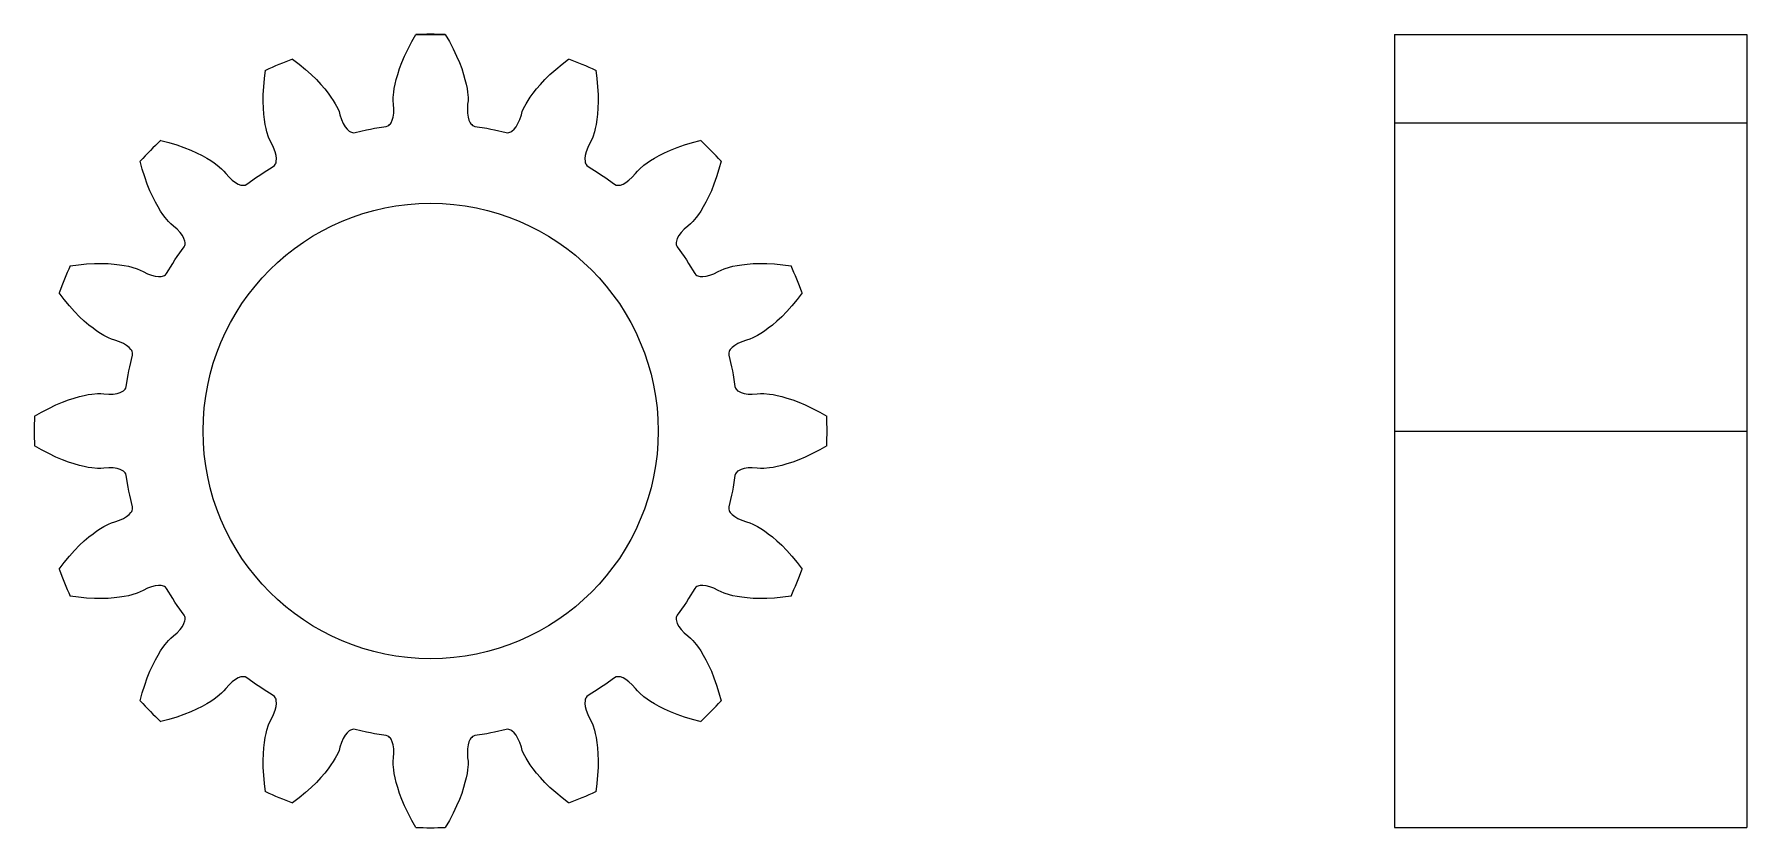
# Model space of a CAD drawing. Extents: x -27 to 90, y -27 to 27.
import ezdxf

# ---------------------------------------------------------------- set-up
doc = ezdxf.new("R2010")
doc.units = 0
doc.header["$MEASUREMENT"] = 0
doc.layers.get('0').update_dxf_attribs({"linetype": 'CONTINUOUS'})
doc.layers.add('layer1', color=7, linetype='CONTINUOUS')
doc.layers.add('layer3', color=7, linetype='CONTINUOUS')

msp = doc.modelspace()

# ---------------------------------------------------------------- linework, layer by layer
at = {"linetype": 'Continuous'}
for p, q in [((-1, 26.98), (1, 26.98)), ((65.65, 26.98), (65.65, -26.98)), ((65.65, 26.98), (89.65, 26.98)), ((65.65, 26.98), (65.65, 20.98)), ((89.65, 26.98), (89.65, -26.98)), ((65.65, 20.98), (89.65, 20.98)), ((65.65, 0), (89.65, 0)), ((65.65, -26.98), (89.65, -26.98))]:
    msp.add_line(p, q, dxfattribs=at)
msp.add_circle((0, 0), 15.5)
msp.add_circle((0, 0), 15.5)
at = {"layer": 'layer1'}
for p, q in [((-1.28, 26.5), (-1, 26.98)), ((1, 26.98), (1.28, 26.5)), ((-1.77, 25.52), (-1.54, 26)), ((-1.54, 26), (-1.28, 26.5)), ((1.28, 26.5), (1.54, 26)), ((1.54, 26), (1.77, 25.52)), ((-11.32, 23.99), (-11.25, 24.55)), ((-9.4, 25.31), (-8.96, 24.97)), ((-8.96, 24.97), (-8.52, 24.61)), ((-8.52, 24.61), (-8.13, 24.26)), ((-2.24, 24.27), (-2.12, 24.66)), ((-2.12, 24.66), (-1.96, 25.07)), ((-1.96, 25.07), (-1.77, 25.52)), ((1.77, 25.52), (1.96, 25.07)), ((1.96, 25.07), (2.12, 24.66)), ((2.12, 24.66), (2.24, 24.27)), ((8.13, 24.26), (8.52, 24.61)), ((8.52, 24.61), (8.96, 24.97)), ((8.96, 24.97), (9.4, 25.31)), ((11.25, 24.55), (11.32, 23.99)), ((-11.4, 22.9), (-11.37, 23.43)), ((-11.37, 23.43), (-11.32, 23.99)), ((-8.13, 24.26), (-7.78, 23.92)), ((-7.78, 23.92), (-7.48, 23.59)), ((-7.48, 23.59), (-7.21, 23.28)), ((-2.48, 23.32), (-2.42, 23.6)), ((-2.42, 23.6), (-2.34, 23.92)), ((-2.34, 23.92), (-2.24, 24.27)), ((2.24, 24.27), (2.34, 23.92)), ((2.34, 23.92), (2.42, 23.6)), ((2.42, 23.6), (2.48, 23.32)), ((7.21, 23.28), (7.48, 23.59)), ((7.48, 23.59), (7.78, 23.92)), ((7.78, 23.92), (8.13, 24.26)), ((11.32, 23.99), (11.37, 23.43)), ((11.37, 23.43), (11.4, 22.9)), ((-11.41, 22.42), (-11.4, 22.9)), ((-11.39, 21.97), (-11.41, 22.42)), ((-7.21, 23.28), (-6.99, 22.99)), ((-6.99, 22.99), (-6.79, 22.73)), ((-6.79, 22.73), (-6.64, 22.49)), ((-6.64, 22.49), (-6.51, 22.27)), ((-6.51, 22.27), (-6.33, 21.94)), ((-2.55, 22.69), (-2.51, 23.07)), ((-2.55, 22.47), (-2.55, 22.69)), ((-2.52, 22.25), (-2.55, 22.47)), ((-2.5, 21.91), (-2.52, 22.25)), ((-2.51, 23.07), (-2.48, 23.32)), ((2.48, 23.32), (2.51, 23.07)), ((2.52, 22.25), (2.5, 21.91)), ((2.51, 23.07), (2.55, 22.69)), ((2.55, 22.47), (2.52, 22.25)), ((2.55, 22.69), (2.55, 22.47)), ((6.33, 21.94), (6.51, 22.27)), ((6.51, 22.27), (6.64, 22.49)), ((6.64, 22.49), (6.79, 22.73)), ((6.79, 22.73), (6.99, 22.99)), ((6.99, 22.99), (7.21, 23.28)), ((11.41, 22.42), (11.39, 21.97)), ((11.4, 22.9), (11.41, 22.42)), ((-11.36, 21.56), (-11.39, 21.97)), ((-11.32, 21.2), (-11.36, 21.56)), ((-11.27, 20.87), (-11.32, 21.2)), ((-6.33, 21.94), (-6.24, 21.74)), ((-6.24, 21.74), (-6.18, 21.52)), ((-6.18, 21.52), (-6.07, 21.2)), ((-6.07, 21.2), (-5.95, 20.93)), ((-2.7, 20.97), (-2.61, 21.15)), ((-2.61, 21.15), (-2.55, 21.36)), ((-2.55, 21.36), (-2.51, 21.62)), ((-2.51, 21.62), (-2.5, 21.91)), ((2.5, 21.91), (2.51, 21.62)), ((2.51, 21.62), (2.55, 21.36)), ((2.55, 21.36), (2.61, 21.15)), ((2.61, 21.15), (2.7, 20.97)), ((5.95, 20.93), (6.07, 21.2)), ((6.07, 21.2), (6.18, 21.52)), ((6.18, 21.52), (6.24, 21.74)), ((6.24, 21.74), (6.33, 21.94)), ((11.32, 21.2), (11.27, 20.87)), ((11.36, 21.56), (11.32, 21.2)), ((11.39, 21.97), (11.36, 21.56)), ((-11.21, 20.59), (-11.27, 20.87)), ((-11.15, 20.35), (-11.21, 20.59)), ((-11.04, 19.99), (-11.15, 20.35)), ((-10.95, 19.79), (-11.04, 19.99)), ((-5.95, 20.93), (-5.82, 20.71)), ((-5.82, 20.71), (-5.68, 20.54)), ((-5.68, 20.54), (-5.54, 20.41)), ((-5.54, 20.41), (-5.47, 20.36)), ((-5.47, 20.36), (-5.4, 20.33)), ((-5.4, 20.33), (-5.33, 20.31)), ((-5.33, 20.31), (-5.26, 20.3)), ((-5.26, 20.3), (-5.15, 20.31)), ((-5.15, 20.31), (-4.36, 20.49)), ((-4.36, 20.49), (-4.09, 20.55)), ((-4.09, 20.55), (-3.82, 20.6)), ((-3.82, 20.6), (-3.02, 20.73)), ((-3.02, 20.73), (-2.91, 20.77)), ((-2.91, 20.77), (-2.85, 20.8)), ((-2.85, 20.8), (-2.8, 20.85)), ((-2.8, 20.85), (-2.74, 20.91)), ((-2.74, 20.91), (-2.7, 20.97)), ((2.7, 20.97), (2.74, 20.91)), ((2.74, 20.91), (2.8, 20.85)), ((2.8, 20.85), (2.85, 20.8)), ((2.85, 20.8), (2.91, 20.77)), ((2.91, 20.77), (3.02, 20.73)), ((3.02, 20.73), (3.82, 20.6)), ((3.82, 20.6), (4.09, 20.55)), ((4.09, 20.55), (4.36, 20.49)), ((4.36, 20.49), (5.15, 20.31)), ((5.15, 20.31), (5.26, 20.3)), ((5.26, 20.3), (5.33, 20.31)), ((5.33, 20.31), (5.4, 20.33)), ((5.4, 20.33), (5.47, 20.36)), ((5.47, 20.36), (5.54, 20.41)), ((5.54, 20.41), (5.68, 20.54)), ((5.68, 20.54), (5.82, 20.71)), ((5.82, 20.71), (5.95, 20.93)), ((11.04, 19.99), (10.95, 19.79)), ((11.15, 20.35), (11.04, 19.99)), ((11.21, 20.59), (11.15, 20.35)), ((11.27, 20.87), (11.21, 20.59)), ((-18.37, 19.78), (-17.83, 19.64)), ((-17.83, 19.64), (-17.29, 19.47)), ((-17.29, 19.47), (-16.8, 19.3)), ((-16.8, 19.3), (-16.34, 19.12)), ((-16.34, 19.12), (-15.94, 18.93)), ((-15.94, 18.93), (-15.57, 18.75)), ((-15.57, 18.75), (-15.25, 18.57)), ((-10.85, 19.59), (-10.95, 19.79)), ((-10.7, 19.29), (-10.85, 19.59)), ((-10.6, 19.01), (-10.7, 19.29)), ((-10.53, 18.76), (-10.6, 19.01)), ((-10.51, 18.54), (-10.53, 18.76)), ((10.53, 18.76), (10.51, 18.54)), ((10.6, 19.01), (10.53, 18.76)), ((10.7, 19.29), (10.6, 19.01)), ((10.85, 19.59), (10.7, 19.29)), ((10.95, 19.79), (10.85, 19.59)), ((15.25, 18.57), (15.57, 18.75)), ((15.57, 18.75), (15.94, 18.93)), ((15.94, 18.93), (16.34, 19.12)), ((16.34, 19.12), (16.8, 19.3)), ((16.8, 19.3), (17.29, 19.47)), ((17.29, 19.47), (17.83, 19.64)), ((17.83, 19.64), (18.37, 19.78)), ((-19.64, 17.83), (-19.78, 18.37)), ((-19.47, 17.29), (-19.64, 17.83)), ((-15.25, 18.57), (-14.97, 18.4)), ((-14.97, 18.4), (-14.74, 18.24)), ((-14.74, 18.24), (-14.53, 18.09)), ((-14.53, 18.09), (-14.25, 17.85)), ((-14.25, 17.85), (-14.09, 17.69)), ((-14.09, 17.69), (-13.95, 17.52)), ((-13.95, 17.52), (-13.73, 17.27)), ((-11.64, 17.42), (-11.41, 17.57)), ((-11.41, 17.57), (-10.72, 18)), ((-10.72, 18), (-10.63, 18.07)), ((-10.63, 18.07), (-10.59, 18.13)), ((-10.59, 18.13), (-10.56, 18.19)), ((-10.56, 18.19), (-10.53, 18.26)), ((-10.53, 18.26), (-10.52, 18.35)), ((-10.52, 18.35), (-10.51, 18.54)), ((10.51, 18.54), (10.52, 18.35)), ((10.52, 18.35), (10.53, 18.26)), ((10.53, 18.26), (10.56, 18.19)), ((10.56, 18.19), (10.59, 18.13)), ((10.59, 18.13), (10.63, 18.07)), ((10.63, 18.07), (10.72, 18)), ((10.72, 18), (11.41, 17.57)), ((11.41, 17.57), (11.64, 17.42)), ((13.73, 17.27), (13.95, 17.52)), ((13.95, 17.52), (14.09, 17.69)), ((14.09, 17.69), (14.25, 17.85)), ((14.25, 17.85), (14.53, 18.09)), ((14.53, 18.09), (14.74, 18.24)), ((14.74, 18.24), (14.97, 18.4)), ((14.97, 18.4), (15.25, 18.57)), ((19.64, 17.83), (19.47, 17.29)), ((19.78, 18.37), (19.64, 17.83)), ((-19.3, 16.8), (-19.47, 17.29)), ((-19.12, 16.34), (-19.3, 16.8)), ((-18.93, 15.94), (-19.12, 16.34)), ((-13.73, 17.27), (-13.51, 17.06)), ((-13.51, 17.06), (-13.3, 16.91)), ((-13.3, 16.91), (-13.11, 16.8)), ((-13.11, 16.8), (-12.93, 16.74)), ((-12.93, 16.74), (-12.84, 16.72)), ((-12.84, 16.72), (-12.76, 16.72)), ((-12.76, 16.72), (-12.69, 16.72)), ((-12.69, 16.72), (-12.63, 16.74)), ((-12.63, 16.74), (-12.53, 16.79)), ((-12.53, 16.79), (-11.87, 17.27)), ((-11.87, 17.27), (-11.64, 17.42)), ((11.64, 17.42), (11.87, 17.27)), ((11.87, 17.27), (12.53, 16.79)), ((12.53, 16.79), (12.63, 16.74)), ((12.63, 16.74), (12.69, 16.72)), ((12.69, 16.72), (12.76, 16.72)), ((12.76, 16.72), (12.84, 16.72)), ((12.84, 16.72), (12.93, 16.74)), ((12.93, 16.74), (13.11, 16.8)), ((13.11, 16.8), (13.3, 16.91)), ((13.3, 16.91), (13.51, 17.06)), ((13.51, 17.06), (13.73, 17.27)), ((19.12, 16.34), (18.93, 15.94)), ((19.3, 16.8), (19.12, 16.34)), ((19.47, 17.29), (19.3, 16.8)), ((-18.75, 15.57), (-18.93, 15.94)), ((-18.57, 15.25), (-18.75, 15.57)), ((-18.4, 14.97), (-18.57, 15.25)), ((18.57, 15.25), (18.4, 14.97)), ((18.75, 15.57), (18.57, 15.25)), ((18.93, 15.94), (18.75, 15.57)), ((-18.24, 14.74), (-18.4, 14.97)), ((-18.09, 14.53), (-18.24, 14.74)), ((-17.85, 14.25), (-18.09, 14.53)), ((-17.69, 14.09), (-17.85, 14.25)), ((-17.52, 13.95), (-17.69, 14.09)), ((17.69, 14.09), (17.52, 13.95)), ((17.85, 14.25), (17.69, 14.09)), ((18.09, 14.53), (17.85, 14.25)), ((18.24, 14.74), (18.09, 14.53)), ((18.4, 14.97), (18.24, 14.74)), ((-17.27, 13.73), (-17.52, 13.95)), ((-17.06, 13.51), (-17.27, 13.73)), ((-16.91, 13.3), (-17.06, 13.51)), ((-16.8, 13.11), (-16.91, 13.3)), ((-16.74, 12.93), (-16.8, 13.11)), ((-16.72, 12.84), (-16.74, 12.93)), ((-16.72, 12.76), (-16.72, 12.84)), ((16.74, 12.93), (16.72, 12.84)), ((16.72, 12.84), (16.72, 12.76)), ((16.8, 13.11), (16.74, 12.93)), ((16.91, 13.3), (16.8, 13.11)), ((17.06, 13.51), (16.91, 13.3)), ((17.27, 13.73), (17.06, 13.51)), ((17.52, 13.95), (17.27, 13.73)), ((-17.42, 11.64), (-17.27, 11.87)), ((-17.27, 11.87), (-16.79, 12.53)), ((-16.79, 12.53), (-16.74, 12.63)), ((-16.74, 12.63), (-16.72, 12.69)), ((-16.72, 12.69), (-16.72, 12.76)), ((16.72, 12.76), (16.72, 12.69)), ((16.72, 12.69), (16.74, 12.63)), ((16.74, 12.63), (16.79, 12.53)), ((16.79, 12.53), (17.27, 11.87)), ((17.27, 11.87), (17.42, 11.64)), ((-24.55, 11.25), (-23.99, 11.32)), ((-23.99, 11.32), (-23.43, 11.37)), ((-23.43, 11.37), (-22.9, 11.4)), ((-22.9, 11.4), (-22.42, 11.41)), ((-22.42, 11.41), (-21.97, 11.39)), ((-21.97, 11.39), (-21.56, 11.36)), ((-21.56, 11.36), (-21.2, 11.32)), ((-21.2, 11.32), (-20.87, 11.27)), ((-20.87, 11.27), (-20.59, 11.21)), ((-20.59, 11.21), (-20.35, 11.15)), ((-20.35, 11.15), (-19.99, 11.04)), ((-19.99, 11.04), (-19.79, 10.95)), ((-19.79, 10.95), (-19.59, 10.85)), ((-19.59, 10.85), (-19.29, 10.7)), ((-19.29, 10.7), (-19.01, 10.6)), ((-19.01, 10.6), (-18.76, 10.53)), ((-18.76, 10.53), (-18.54, 10.51)), ((-18.54, 10.51), (-18.35, 10.52)), ((-18.35, 10.52), (-18.26, 10.53)), ((-18.26, 10.53), (-18.19, 10.56)), ((-18.19, 10.56), (-18.13, 10.59)), ((-18.13, 10.59), (-18.07, 10.63)), ((-18.07, 10.63), (-18, 10.72)), ((-18, 10.72), (-17.57, 11.41)), ((-17.57, 11.41), (-17.42, 11.64)), ((17.42, 11.64), (17.57, 11.41)), ((17.57, 11.41), (18, 10.72)), ((18, 10.72), (18.07, 10.63)), ((18.07, 10.63), (18.13, 10.59)), ((18.13, 10.59), (18.19, 10.56)), ((18.19, 10.56), (18.26, 10.53)), ((18.26, 10.53), (18.35, 10.52)), ((18.35, 10.52), (18.54, 10.51)), ((18.54, 10.51), (18.76, 10.53)), ((18.76, 10.53), (19.01, 10.6)), ((19.01, 10.6), (19.29, 10.7)), ((19.29, 10.7), (19.59, 10.85)), ((19.59, 10.85), (19.79, 10.95)), ((19.79, 10.95), (19.99, 11.04)), ((19.99, 11.04), (20.35, 11.15)), ((20.35, 11.15), (20.59, 11.21)), ((20.59, 11.21), (20.87, 11.27)), ((20.87, 11.27), (21.2, 11.32)), ((21.2, 11.32), (21.56, 11.36)), ((21.56, 11.36), (21.97, 11.39)), ((21.97, 11.39), (22.42, 11.41)), ((22.42, 11.41), (22.9, 11.4)), ((22.9, 11.4), (23.43, 11.37)), ((23.43, 11.37), (23.99, 11.32)), ((23.99, 11.32), (24.55, 11.25)), ((-24.97, 8.96), (-25.31, 9.4)), ((25.31, 9.4), (24.97, 8.96)), ((-24.61, 8.52), (-24.97, 8.96)), ((-24.26, 8.13), (-24.61, 8.52)), ((24.61, 8.52), (24.26, 8.13)), ((24.97, 8.96), (24.61, 8.52)), ((-23.92, 7.78), (-24.26, 8.13)), ((-23.59, 7.48), (-23.92, 7.78)), ((-23.28, 7.21), (-23.59, 7.48)), ((-22.99, 6.99), (-23.28, 7.21)), ((23.28, 7.21), (22.99, 6.99)), ((23.59, 7.48), (23.28, 7.21)), ((23.92, 7.78), (23.59, 7.48)), ((24.26, 8.13), (23.92, 7.78)), ((-22.73, 6.79), (-22.99, 6.99)), ((-22.49, 6.64), (-22.73, 6.79)), ((-22.27, 6.51), (-22.49, 6.64)), ((-21.94, 6.33), (-22.27, 6.51)), ((-21.74, 6.24), (-21.94, 6.33)), ((-21.52, 6.18), (-21.74, 6.24)), ((-21.2, 6.07), (-21.52, 6.18)), ((-20.93, 5.95), (-21.2, 6.07)), ((-20.71, 5.82), (-20.93, 5.95)), ((20.93, 5.95), (20.71, 5.82)), ((21.2, 6.07), (20.93, 5.95)), ((21.52, 6.18), (21.2, 6.07)), ((21.74, 6.24), (21.52, 6.18)), ((21.94, 6.33), (21.74, 6.24)), ((22.27, 6.51), (21.94, 6.33)), ((22.49, 6.64), (22.27, 6.51)), ((22.73, 6.79), (22.49, 6.64)), ((22.99, 6.99), (22.73, 6.79)), ((-20.54, 5.68), (-20.71, 5.82)), ((-20.41, 5.54), (-20.54, 5.68)), ((-20.49, 4.36), (-20.31, 5.15)), ((-20.36, 5.47), (-20.41, 5.54)), ((-20.33, 5.4), (-20.36, 5.47)), ((-20.31, 5.33), (-20.33, 5.4)), ((-20.3, 5.26), (-20.31, 5.33)), ((-20.31, 5.15), (-20.3, 5.26)), ((20.31, 5.33), (20.3, 5.26)), ((20.3, 5.26), (20.31, 5.15)), ((20.33, 5.4), (20.31, 5.33)), ((20.31, 5.15), (20.49, 4.36)), ((20.36, 5.47), (20.33, 5.4)), ((20.41, 5.54), (20.36, 5.47)), ((20.54, 5.68), (20.41, 5.54)), ((20.71, 5.82), (20.54, 5.68)), ((-20.73, 3.02), (-20.6, 3.82)), ((-20.6, 3.82), (-20.55, 4.09)), ((-20.55, 4.09), (-20.49, 4.36)), ((20.49, 4.36), (20.55, 4.09)), ((20.55, 4.09), (20.6, 3.82)), ((20.6, 3.82), (20.73, 3.02)), ((-24.27, 2.24), (-23.92, 2.34)), ((-23.92, 2.34), (-23.6, 2.42)), ((-23.6, 2.42), (-23.32, 2.48)), ((-23.32, 2.48), (-23.07, 2.51)), ((-23.07, 2.51), (-22.69, 2.55)), ((-22.69, 2.55), (-22.47, 2.55)), ((-22.47, 2.55), (-22.25, 2.52)), ((-22.25, 2.52), (-21.91, 2.5)), ((-21.91, 2.5), (-21.62, 2.51)), ((-21.62, 2.51), (-21.36, 2.55)), ((-21.36, 2.55), (-21.15, 2.61)), ((-21.15, 2.61), (-20.97, 2.7)), ((-20.97, 2.7), (-20.91, 2.74)), ((-20.91, 2.74), (-20.85, 2.8)), ((-20.85, 2.8), (-20.8, 2.85)), ((-20.8, 2.85), (-20.77, 2.91)), ((-20.77, 2.91), (-20.73, 3.02)), ((20.73, 3.02), (20.77, 2.91)), ((20.77, 2.91), (20.8, 2.85)), ((20.8, 2.85), (20.85, 2.8)), ((20.85, 2.8), (20.91, 2.74)), ((20.91, 2.74), (20.97, 2.7)), ((20.97, 2.7), (21.15, 2.61)), ((21.15, 2.61), (21.36, 2.55)), ((21.36, 2.55), (21.62, 2.51)), ((21.62, 2.51), (21.91, 2.5)), ((21.91, 2.5), (22.25, 2.52)), ((22.25, 2.52), (22.47, 2.55)), ((22.47, 2.55), (22.69, 2.55)), ((22.69, 2.55), (23.07, 2.51)), ((23.07, 2.51), (23.32, 2.48)), ((23.32, 2.48), (23.6, 2.42)), ((23.6, 2.42), (23.92, 2.34)), ((23.92, 2.34), (24.27, 2.24)), ((-26.98, 1), (-26.5, 1.28)), ((-26.5, 1.28), (-26, 1.54)), ((-26, 1.54), (-25.52, 1.77)), ((-25.52, 1.77), (-25.07, 1.96)), ((-25.07, 1.96), (-24.66, 2.12)), ((-24.66, 2.12), (-24.27, 2.24)), ((24.27, 2.24), (24.66, 2.12)), ((24.66, 2.12), (25.07, 1.96)), ((25.07, 1.96), (25.52, 1.77)), ((25.52, 1.77), (26, 1.54)), ((26, 1.54), (26.5, 1.28)), ((26.5, 1.28), (26.98, 1)), ((-26.5, -1.28), (-26.98, -1)), ((26.98, -1), (26.5, -1.28)), ((-26, -1.54), (-26.5, -1.28)), ((-25.52, -1.77), (-26, -1.54)), ((-25.07, -1.96), (-25.52, -1.77)), ((-24.66, -2.12), (-25.07, -1.96)), ((-24.27, -2.24), (-24.66, -2.12)), ((-23.92, -2.34), (-24.27, -2.24)), ((24.27, -2.24), (23.92, -2.34)), ((24.66, -2.12), (24.27, -2.24)), ((25.07, -1.96), (24.66, -2.12)), ((25.52, -1.77), (25.07, -1.96)), ((26, -1.54), (25.52, -1.77)), ((26.5, -1.28), (26, -1.54)), ((-23.6, -2.42), (-23.92, -2.34)), ((-23.32, -2.48), (-23.6, -2.42)), ((-23.07, -2.51), (-23.32, -2.48)), ((-22.69, -2.55), (-23.07, -2.51)), ((-22.47, -2.55), (-22.69, -2.55)), ((-22.25, -2.52), (-22.47, -2.55)), ((-21.91, -2.5), (-22.25, -2.52)), ((-21.62, -2.51), (-21.91, -2.5)), ((-21.36, -2.55), (-21.62, -2.51)), ((-21.15, -2.61), (-21.36, -2.55)), ((-20.97, -2.7), (-21.15, -2.61)), ((-20.91, -2.74), (-20.97, -2.7)), ((-20.85, -2.8), (-20.91, -2.74)), ((-20.8, -2.85), (-20.85, -2.8)), ((-20.77, -2.91), (-20.8, -2.85)), ((-20.73, -3.02), (-20.77, -2.91)), ((-20.6, -3.82), (-20.73, -3.02)), ((20.73, -3.02), (20.6, -3.82)), ((20.77, -2.91), (20.73, -3.02)), ((20.8, -2.85), (20.77, -2.91)), ((20.85, -2.8), (20.8, -2.85)), ((20.91, -2.74), (20.85, -2.8)), ((20.97, -2.7), (20.91, -2.74)), ((21.15, -2.61), (20.97, -2.7)), ((21.36, -2.55), (21.15, -2.61)), ((21.62, -2.51), (21.36, -2.55)), ((21.91, -2.5), (21.62, -2.51)), ((22.25, -2.52), (21.91, -2.5)), ((22.47, -2.55), (22.25, -2.52)), ((22.69, -2.55), (22.47, -2.55)), ((23.07, -2.51), (22.69, -2.55)), ((23.32, -2.48), (23.07, -2.51)), ((23.6, -2.42), (23.32, -2.48)), ((23.92, -2.34), (23.6, -2.42)), ((-20.55, -4.09), (-20.6, -3.82)), ((-20.49, -4.36), (-20.55, -4.09)), ((-20.31, -5.15), (-20.49, -4.36)), ((20.49, -4.36), (20.31, -5.15)), ((20.55, -4.09), (20.49, -4.36)), ((20.6, -3.82), (20.55, -4.09)), ((-20.93, -5.95), (-20.71, -5.82)), ((-20.71, -5.82), (-20.54, -5.68)), ((-20.54, -5.68), (-20.41, -5.54)), ((-20.41, -5.54), (-20.36, -5.47)), ((-20.36, -5.47), (-20.33, -5.4)), ((-20.33, -5.4), (-20.31, -5.33)), ((-20.3, -5.26), (-20.31, -5.15)), ((-20.31, -5.33), (-20.3, -5.26)), ((20.31, -5.15), (20.3, -5.26)), ((20.3, -5.26), (20.31, -5.33)), ((20.31, -5.33), (20.33, -5.4)), ((20.33, -5.4), (20.36, -5.47)), ((20.36, -5.47), (20.41, -5.54)), ((20.41, -5.54), (20.54, -5.68)), ((20.54, -5.68), (20.71, -5.82)), ((20.71, -5.82), (20.93, -5.95)), ((-23.28, -7.21), (-22.99, -6.99)), ((-22.99, -6.99), (-22.73, -6.79)), ((-22.73, -6.79), (-22.49, -6.64)), ((-22.49, -6.64), (-22.27, -6.51)), ((-22.27, -6.51), (-21.94, -6.33)), ((-21.94, -6.33), (-21.74, -6.24)), ((-21.74, -6.24), (-21.52, -6.18)), ((-21.52, -6.18), (-21.2, -6.07)), ((-21.2, -6.07), (-20.93, -5.95)), ((20.93, -5.95), (21.2, -6.07)), ((21.2, -6.07), (21.52, -6.18)), ((21.52, -6.18), (21.74, -6.24)), ((21.74, -6.24), (21.94, -6.33)), ((21.94, -6.33), (22.27, -6.51)), ((22.27, -6.51), (22.49, -6.64)), ((22.49, -6.64), (22.73, -6.79)), ((22.73, -6.79), (22.99, -6.99)), ((22.99, -6.99), (23.28, -7.21)), ((-24.61, -8.52), (-24.26, -8.13)), ((-24.26, -8.13), (-23.92, -7.78)), ((-23.92, -7.78), (-23.59, -7.48)), ((-23.59, -7.48), (-23.28, -7.21)), ((23.28, -7.21), (23.59, -7.48)), ((23.59, -7.48), (23.92, -7.78)), ((23.92, -7.78), (24.26, -8.13)), ((24.26, -8.13), (24.61, -8.52)), ((-25.31, -9.4), (-24.97, -8.96)), ((-24.97, -8.96), (-24.61, -8.52)), ((24.61, -8.52), (24.97, -8.96)), ((24.97, -8.96), (25.31, -9.4)), ((-23.99, -11.32), (-24.55, -11.25)), ((-23.43, -11.37), (-23.99, -11.32)), ((-22.9, -11.4), (-23.43, -11.37)), ((-22.42, -11.41), (-22.9, -11.4)), ((-21.97, -11.39), (-22.42, -11.41)), ((-21.56, -11.36), (-21.97, -11.39)), ((-21.2, -11.32), (-21.56, -11.36)), ((-20.87, -11.27), (-21.2, -11.32)), ((-20.59, -11.21), (-20.87, -11.27)), ((-20.35, -11.15), (-20.59, -11.21)), ((-19.99, -11.04), (-20.35, -11.15)), ((-19.79, -10.95), (-19.99, -11.04)), ((-19.59, -10.85), (-19.79, -10.95)), ((-19.29, -10.7), (-19.59, -10.85)), ((-19.01, -10.6), (-19.29, -10.7)), ((-18.76, -10.53), (-19.01, -10.6)), ((-18.54, -10.51), (-18.76, -10.53)), ((-18.35, -10.52), (-18.54, -10.51)), ((-18.26, -10.53), (-18.35, -10.52)), ((-18.19, -10.56), (-18.26, -10.53)), ((-18.13, -10.59), (-18.19, -10.56)), ((-18.07, -10.63), (-18.13, -10.59)), ((-18, -10.72), (-18.07, -10.63)), ((-17.57, -11.41), (-18, -10.72)), ((-17.42, -11.64), (-17.57, -11.41)), ((-17.27, -11.87), (-17.42, -11.64)), ((17.42, -11.64), (17.27, -11.87)), ((17.57, -11.41), (17.42, -11.64)), ((18, -10.72), (17.57, -11.41)), ((18.07, -10.63), (18, -10.72)), ((18.13, -10.59), (18.07, -10.63)), ((18.19, -10.56), (18.13, -10.59)), ((18.26, -10.53), (18.19, -10.56)), ((18.35, -10.52), (18.26, -10.53)), ((18.54, -10.51), (18.35, -10.52)), ((18.76, -10.53), (18.54, -10.51)), ((19.01, -10.6), (18.76, -10.53)), ((19.29, -10.7), (19.01, -10.6)), ((19.59, -10.85), (19.29, -10.7)), ((19.79, -10.95), (19.59, -10.85)), ((19.99, -11.04), (19.79, -10.95)), ((20.35, -11.15), (19.99, -11.04)), ((20.59, -11.21), (20.35, -11.15)), ((20.87, -11.27), (20.59, -11.21)), ((21.2, -11.32), (20.87, -11.27)), ((21.56, -11.36), (21.2, -11.32)), ((21.97, -11.39), (21.56, -11.36)), ((22.42, -11.41), (21.97, -11.39)), ((22.9, -11.4), (22.42, -11.41)), ((23.43, -11.37), (22.9, -11.4)), ((23.99, -11.32), (23.43, -11.37)), ((24.55, -11.25), (23.99, -11.32)), ((-16.79, -12.53), (-17.27, -11.87)), ((-16.74, -12.63), (-16.79, -12.53)), ((-16.72, -12.69), (-16.74, -12.63)), ((-16.72, -12.76), (-16.72, -12.69)), ((-16.72, -12.84), (-16.72, -12.76)), ((16.74, -12.63), (16.72, -12.69)), ((16.72, -12.69), (16.72, -12.76)), ((16.72, -12.76), (16.72, -12.84)), ((16.79, -12.53), (16.74, -12.63)), ((17.27, -11.87), (16.79, -12.53)), ((-17.69, -14.09), (-17.52, -13.95)), ((-17.52, -13.95), (-17.27, -13.73)), ((-17.27, -13.73), (-17.06, -13.51)), ((-17.06, -13.51), (-16.91, -13.3)), ((-16.91, -13.3), (-16.8, -13.11)), ((-16.8, -13.11), (-16.74, -12.93)), ((-16.74, -12.93), (-16.72, -12.84)), ((16.72, -12.84), (16.74, -12.93)), ((16.74, -12.93), (16.8, -13.11)), ((16.8, -13.11), (16.91, -13.3)), ((16.91, -13.3), (17.06, -13.51)), ((17.06, -13.51), (17.27, -13.73)), ((17.27, -13.73), (17.52, -13.95)), ((17.52, -13.95), (17.69, -14.09)), ((-18.57, -15.25), (-18.4, -14.97)), ((-18.4, -14.97), (-18.24, -14.74)), ((-18.24, -14.74), (-18.09, -14.53)), ((-18.09, -14.53), (-17.85, -14.25)), ((-17.85, -14.25), (-17.69, -14.09)), ((17.69, -14.09), (17.85, -14.25)), ((17.85, -14.25), (18.09, -14.53)), ((18.09, -14.53), (18.24, -14.74)), ((18.24, -14.74), (18.4, -14.97)), ((18.4, -14.97), (18.57, -15.25)), ((-19.12, -16.34), (-18.93, -15.94)), ((-18.93, -15.94), (-18.75, -15.57)), ((-18.75, -15.57), (-18.57, -15.25)), ((18.57, -15.25), (18.75, -15.57)), ((18.75, -15.57), (18.93, -15.94)), ((18.93, -15.94), (19.12, -16.34)), ((-19.64, -17.83), (-19.47, -17.29)), ((-19.47, -17.29), (-19.3, -16.8)), ((-19.3, -16.8), (-19.12, -16.34)), ((-13.73, -17.27), (-13.95, -17.52)), ((-13.51, -17.06), (-13.73, -17.27)), ((-13.3, -16.91), (-13.51, -17.06)), ((-13.11, -16.8), (-13.3, -16.91)), ((-12.93, -16.74), (-13.11, -16.8)), ((-12.84, -16.72), (-12.93, -16.74)), ((-12.76, -16.72), (-12.84, -16.72)), ((-12.69, -16.72), (-12.76, -16.72)), ((-12.63, -16.74), (-12.69, -16.72)), ((-12.53, -16.79), (-12.63, -16.74)), ((-11.87, -17.27), (-12.53, -16.79)), ((-11.64, -17.42), (-11.87, -17.27)), ((-11.41, -17.57), (-11.64, -17.42)), ((11.64, -17.42), (11.41, -17.57)), ((11.87, -17.27), (11.64, -17.42)), ((12.53, -16.79), (11.87, -17.27)), ((12.63, -16.74), (12.53, -16.79)), ((12.69, -16.72), (12.63, -16.74)), ((12.76, -16.72), (12.69, -16.72)), ((12.84, -16.72), (12.76, -16.72)), ((12.93, -16.74), (12.84, -16.72)), ((13.11, -16.8), (12.93, -16.74)), ((13.3, -16.91), (13.11, -16.8)), ((13.51, -17.06), (13.3, -16.91)), ((13.73, -17.27), (13.51, -17.06)), ((13.95, -17.52), (13.73, -17.27)), ((19.12, -16.34), (19.3, -16.8)), ((19.3, -16.8), (19.47, -17.29)), ((19.47, -17.29), (19.64, -17.83)), ((-19.78, -18.37), (-19.64, -17.83)), ((-15.25, -18.57), (-15.57, -18.75)), ((-14.97, -18.4), (-15.25, -18.57)), ((-14.74, -18.24), (-14.97, -18.4)), ((-14.53, -18.09), (-14.74, -18.24)), ((-14.25, -17.85), (-14.53, -18.09)), ((-14.09, -17.69), (-14.25, -17.85)), ((-13.95, -17.52), (-14.09, -17.69)), ((-10.72, -18), (-11.41, -17.57)), ((-10.63, -18.07), (-10.72, -18)), ((-10.59, -18.13), (-10.63, -18.07)), ((-10.56, -18.19), (-10.59, -18.13)), ((-10.53, -18.26), (-10.56, -18.19)), ((-10.52, -18.35), (-10.53, -18.26)), ((-10.53, -18.76), (-10.51, -18.54)), ((-10.51, -18.54), (-10.52, -18.35)), ((10.52, -18.35), (10.51, -18.54)), ((10.51, -18.54), (10.53, -18.76)), ((10.53, -18.26), (10.52, -18.35)), ((10.56, -18.19), (10.53, -18.26)), ((10.59, -18.13), (10.56, -18.19)), ((10.63, -18.07), (10.59, -18.13)), ((10.72, -18), (10.63, -18.07)), ((11.41, -17.57), (10.72, -18)), ((14.09, -17.69), (13.95, -17.52)), ((14.25, -17.85), (14.09, -17.69)), ((14.53, -18.09), (14.25, -17.85)), ((14.74, -18.24), (14.53, -18.09)), ((14.97, -18.4), (14.74, -18.24)), ((15.25, -18.57), (14.97, -18.4)), ((15.57, -18.75), (15.25, -18.57)), ((19.64, -17.83), (19.78, -18.37)), ((-17.83, -19.64), (-18.37, -19.78)), ((-17.29, -19.47), (-17.83, -19.64)), ((-16.8, -19.3), (-17.29, -19.47)), ((-16.34, -19.12), (-16.8, -19.3)), ((-15.94, -18.93), (-16.34, -19.12)), ((-15.57, -18.75), (-15.94, -18.93)), ((-11.04, -19.99), (-10.95, -19.79)), ((-10.95, -19.79), (-10.85, -19.59)), ((-10.85, -19.59), (-10.7, -19.29)), ((-10.7, -19.29), (-10.6, -19.01)), ((-10.6, -19.01), (-10.53, -18.76)), ((10.53, -18.76), (10.6, -19.01)), ((10.6, -19.01), (10.7, -19.29)), ((10.7, -19.29), (10.85, -19.59)), ((10.85, -19.59), (10.95, -19.79)), ((10.95, -19.79), (11.04, -19.99)), ((15.94, -18.93), (15.57, -18.75)), ((16.34, -19.12), (15.94, -18.93)), ((16.8, -19.3), (16.34, -19.12)), ((17.29, -19.47), (16.8, -19.3)), ((17.83, -19.64), (17.29, -19.47)), ((18.37, -19.78), (17.83, -19.64)), ((-11.32, -21.2), (-11.27, -20.87)), ((-11.27, -20.87), (-11.21, -20.59)), ((-11.21, -20.59), (-11.15, -20.35)), ((-11.15, -20.35), (-11.04, -19.99)), ((-5.95, -20.93), (-6.07, -21.2)), ((-5.82, -20.71), (-5.95, -20.93)), ((-5.68, -20.54), (-5.82, -20.71)), ((-5.54, -20.41), (-5.68, -20.54)), ((-5.47, -20.36), (-5.54, -20.41)), ((-5.4, -20.33), (-5.47, -20.36)), ((-5.33, -20.31), (-5.4, -20.33)), ((-5.26, -20.3), (-5.33, -20.31)), ((-5.15, -20.31), (-5.26, -20.3)), ((-4.36, -20.49), (-5.15, -20.31)), ((-4.09, -20.55), (-4.36, -20.49)), ((-3.82, -20.6), (-4.09, -20.55)), ((-3.02, -20.73), (-3.82, -20.6)), ((-2.91, -20.77), (-3.02, -20.73)), ((-2.85, -20.8), (-2.91, -20.77)), ((-2.8, -20.85), (-2.85, -20.8)), ((-2.74, -20.91), (-2.8, -20.85)), ((-2.7, -20.97), (-2.74, -20.91)), ((-2.61, -21.15), (-2.7, -20.97)), ((2.7, -20.97), (2.61, -21.15)), ((2.74, -20.91), (2.7, -20.97)), ((2.8, -20.85), (2.74, -20.91)), ((2.85, -20.8), (2.8, -20.85)), ((2.91, -20.77), (2.85, -20.8)), ((3.02, -20.73), (2.91, -20.77)), ((3.82, -20.6), (3.02, -20.73)), ((4.09, -20.55), (3.82, -20.6)), ((4.36, -20.49), (4.09, -20.55)), ((5.15, -20.31), (4.36, -20.49)), ((5.26, -20.3), (5.15, -20.31)), ((5.33, -20.31), (5.26, -20.3)), ((5.4, -20.33), (5.33, -20.31)), ((5.47, -20.36), (5.4, -20.33)), ((5.54, -20.41), (5.47, -20.36)), ((5.68, -20.54), (5.54, -20.41)), ((5.82, -20.71), (5.68, -20.54)), ((5.95, -20.93), (5.82, -20.71)), ((6.07, -21.2), (5.95, -20.93)), ((11.04, -19.99), (11.15, -20.35)), ((11.15, -20.35), (11.21, -20.59)), ((11.21, -20.59), (11.27, -20.87)), ((11.27, -20.87), (11.32, -21.2)), ((-11.41, -22.42), (-11.39, -21.97)), ((-11.39, -21.97), (-11.36, -21.56)), ((-11.36, -21.56), (-11.32, -21.2)), ((-6.33, -21.94), (-6.51, -22.27)), ((-6.24, -21.74), (-6.33, -21.94)), ((-6.18, -21.52), (-6.24, -21.74)), ((-6.07, -21.2), (-6.18, -21.52)), ((-2.55, -21.36), (-2.61, -21.15)), ((-2.51, -21.62), (-2.55, -21.36)), ((-2.52, -22.25), (-2.5, -21.91)), ((-2.5, -21.91), (-2.51, -21.62)), ((2.51, -21.62), (2.5, -21.91)), ((2.5, -21.91), (2.52, -22.25)), ((2.55, -21.36), (2.51, -21.62)), ((2.61, -21.15), (2.55, -21.36)), ((6.18, -21.52), (6.07, -21.2)), ((6.24, -21.74), (6.18, -21.52)), ((6.33, -21.94), (6.24, -21.74)), ((6.51, -22.27), (6.33, -21.94)), ((11.32, -21.2), (11.36, -21.56)), ((11.36, -21.56), (11.39, -21.97)), ((11.39, -21.97), (11.41, -22.42)), ((-11.4, -22.9), (-11.41, -22.42)), ((-11.37, -23.43), (-11.4, -22.9)), ((-7.21, -23.28), (-7.48, -23.59)), ((-6.99, -22.99), (-7.21, -23.28)), ((-6.79, -22.73), (-6.99, -22.99)), ((-6.64, -22.49), (-6.79, -22.73)), ((-6.51, -22.27), (-6.64, -22.49)), ((-2.55, -22.47), (-2.52, -22.25)), ((-2.55, -22.69), (-2.55, -22.47)), ((-2.51, -23.07), (-2.55, -22.69)), ((-2.48, -23.32), (-2.51, -23.07)), ((-2.42, -23.6), (-2.48, -23.32)), ((2.48, -23.32), (2.42, -23.6)), ((2.51, -23.07), (2.48, -23.32)), ((2.55, -22.69), (2.51, -23.07)), ((2.52, -22.25), (2.55, -22.47)), ((2.55, -22.47), (2.55, -22.69)), ((6.64, -22.49), (6.51, -22.27)), ((6.79, -22.73), (6.64, -22.49)), ((6.99, -22.99), (6.79, -22.73)), ((7.21, -23.28), (6.99, -22.99)), ((7.48, -23.59), (7.21, -23.28)), ((11.4, -22.9), (11.37, -23.43)), ((11.41, -22.42), (11.4, -22.9)), ((-11.32, -23.99), (-11.37, -23.43)), ((-11.25, -24.55), (-11.32, -23.99)), ((-8.13, -24.26), (-8.52, -24.61)), ((-7.78, -23.92), (-8.13, -24.26)), ((-7.48, -23.59), (-7.78, -23.92)), ((-2.34, -23.92), (-2.42, -23.6)), ((-2.24, -24.27), (-2.34, -23.92)), ((-2.12, -24.66), (-2.24, -24.27)), ((2.24, -24.27), (2.12, -24.66)), ((2.34, -23.92), (2.24, -24.27)), ((2.42, -23.6), (2.34, -23.92)), ((7.78, -23.92), (7.48, -23.59)), ((8.13, -24.26), (7.78, -23.92)), ((8.52, -24.61), (8.13, -24.26)), ((11.32, -23.99), (11.25, -24.55)), ((11.37, -23.43), (11.32, -23.99)), ((-8.96, -24.97), (-9.4, -25.31)), ((-8.52, -24.61), (-8.96, -24.97)), ((-1.96, -25.07), (-2.12, -24.66)), ((-1.77, -25.52), (-1.96, -25.07)), ((-1.54, -26), (-1.77, -25.52)), ((1.77, -25.52), (1.54, -26)), ((1.96, -25.07), (1.77, -25.52)), ((2.12, -24.66), (1.96, -25.07)), ((8.96, -24.97), (8.52, -24.61)), ((9.4, -25.31), (8.96, -24.97)), ((-1.28, -26.5), (-1.54, -26)), ((-1, -26.98), (-1.28, -26.5)), ((1.28, -26.5), (1, -26.98)), ((1.54, -26), (1.28, -26.5))]:
    msp.add_line(p, q, dxfattribs=at)
for start, end in [(87.8819, 92.1181), (110.3819, 114.6181), (65.3819, 69.6181), (132.8819, 137.1181), (42.8819, 47.1181), (155.3819, 159.6181), (20.3819, 24.6181), (177.8819, 182.1181), (357.8819, 2.1181), (200.3819, 204.6181), (335.3819, 339.6181), (222.8819, 227.1181), (312.8819, 317.1181), (245.3819, 249.6181), (290.3819, 294.6181), (267.8819, 272.1181)]:
    msp.add_arc((0, 0), 27, start, end, dxfattribs=at)
at = {"layer": 'layer3'}
for p, q in [((-1.28, 26.5), (-1, 26.98)), ((1, 26.98), (1.28, 26.5)), ((-1.77, 25.52), (-1.54, 26)), ((-1.54, 26), (-1.28, 26.5)), ((1.28, 26.5), (1.54, 26)), ((1.54, 26), (1.77, 25.52)), ((-11.32, 23.99), (-11.25, 24.55)), ((-9.4, 25.31), (-8.96, 24.97)), ((-8.96, 24.97), (-8.52, 24.61)), ((-8.52, 24.61), (-8.13, 24.26)), ((-2.24, 24.27), (-2.12, 24.66)), ((-2.12, 24.66), (-1.96, 25.07)), ((-1.96, 25.07), (-1.77, 25.52)), ((1.77, 25.52), (1.96, 25.07)), ((1.96, 25.07), (2.12, 24.66)), ((2.12, 24.66), (2.24, 24.27)), ((8.13, 24.26), (8.52, 24.61)), ((8.52, 24.61), (8.96, 24.97)), ((8.96, 24.97), (9.4, 25.31)), ((11.25, 24.55), (11.32, 23.99)), ((-11.4, 22.9), (-11.37, 23.43)), ((-11.37, 23.43), (-11.32, 23.99)), ((-8.13, 24.26), (-7.78, 23.92)), ((-7.78, 23.92), (-7.48, 23.59)), ((-7.48, 23.59), (-7.21, 23.28)), ((-2.48, 23.32), (-2.42, 23.6)), ((-2.42, 23.6), (-2.34, 23.92)), ((-2.34, 23.92), (-2.24, 24.27)), ((2.24, 24.27), (2.34, 23.92)), ((2.34, 23.92), (2.42, 23.6)), ((2.42, 23.6), (2.48, 23.32)), ((7.21, 23.28), (7.48, 23.59)), ((7.48, 23.59), (7.78, 23.92)), ((7.78, 23.92), (8.13, 24.26)), ((11.32, 23.99), (11.37, 23.43)), ((11.37, 23.43), (11.4, 22.9)), ((-11.41, 22.42), (-11.4, 22.9)), ((-11.39, 21.97), (-11.41, 22.42)), ((-7.21, 23.28), (-6.99, 22.99)), ((-6.99, 22.99), (-6.79, 22.73)), ((-6.79, 22.73), (-6.64, 22.49)), ((-6.64, 22.49), (-6.51, 22.27)), ((-6.51, 22.27), (-6.33, 21.94)), ((-2.55, 22.69), (-2.51, 23.07)), ((-2.55, 22.47), (-2.55, 22.69)), ((-2.52, 22.25), (-2.55, 22.47)), ((-2.5, 21.91), (-2.52, 22.25)), ((-2.51, 23.07), (-2.48, 23.32)), ((2.48, 23.32), (2.51, 23.07)), ((2.52, 22.25), (2.5, 21.91)), ((2.51, 23.07), (2.55, 22.69)), ((2.55, 22.47), (2.52, 22.25)), ((2.55, 22.69), (2.55, 22.47)), ((6.33, 21.94), (6.51, 22.27)), ((6.51, 22.27), (6.64, 22.49)), ((6.64, 22.49), (6.79, 22.73)), ((6.79, 22.73), (6.99, 22.99)), ((6.99, 22.99), (7.21, 23.28)), ((11.41, 22.42), (11.39, 21.97)), ((11.4, 22.9), (11.41, 22.42)), ((-11.36, 21.56), (-11.39, 21.97)), ((-11.32, 21.2), (-11.36, 21.56)), ((-11.27, 20.87), (-11.32, 21.2)), ((-6.33, 21.94), (-6.24, 21.74)), ((-6.24, 21.74), (-6.18, 21.52)), ((-6.18, 21.52), (-6.07, 21.2)), ((-6.07, 21.2), (-5.95, 20.93)), ((-2.7, 20.97), (-2.61, 21.15)), ((-2.61, 21.15), (-2.55, 21.36)), ((-2.55, 21.36), (-2.51, 21.62)), ((-2.51, 21.62), (-2.5, 21.91)), ((2.5, 21.91), (2.51, 21.62)), ((2.51, 21.62), (2.55, 21.36)), ((2.55, 21.36), (2.61, 21.15)), ((2.61, 21.15), (2.7, 20.97)), ((5.95, 20.93), (6.07, 21.2)), ((6.07, 21.2), (6.18, 21.52)), ((6.18, 21.52), (6.24, 21.74)), ((6.24, 21.74), (6.33, 21.94)), ((11.32, 21.2), (11.27, 20.87)), ((11.36, 21.56), (11.32, 21.2)), ((11.39, 21.97), (11.36, 21.56)), ((-11.21, 20.59), (-11.27, 20.87)), ((-11.15, 20.35), (-11.21, 20.59)), ((-11.04, 19.99), (-11.15, 20.35)), ((-10.95, 19.79), (-11.04, 19.99)), ((-5.95, 20.93), (-5.82, 20.71)), ((-5.82, 20.71), (-5.68, 20.54)), ((-5.68, 20.54), (-5.54, 20.41)), ((-5.54, 20.41), (-5.47, 20.36)), ((-5.47, 20.36), (-5.4, 20.33)), ((-5.4, 20.33), (-5.33, 20.31)), ((-5.33, 20.31), (-5.26, 20.3)), ((-5.26, 20.3), (-5.15, 20.31)), ((-5.15, 20.31), (-4.36, 20.49)), ((-4.36, 20.49), (-4.09, 20.55)), ((-4.09, 20.55), (-3.82, 20.6)), ((-3.82, 20.6), (-3.02, 20.73)), ((-3.02, 20.73), (-2.91, 20.77)), ((-2.91, 20.77), (-2.85, 20.8)), ((-2.85, 20.8), (-2.8, 20.85)), ((-2.8, 20.85), (-2.74, 20.91)), ((-2.74, 20.91), (-2.7, 20.97)), ((2.7, 20.97), (2.74, 20.91)), ((2.74, 20.91), (2.8, 20.85)), ((2.8, 20.85), (2.85, 20.8)), ((2.85, 20.8), (2.91, 20.77)), ((2.91, 20.77), (3.02, 20.73)), ((3.02, 20.73), (3.82, 20.6)), ((3.82, 20.6), (4.09, 20.55)), ((4.09, 20.55), (4.36, 20.49)), ((4.36, 20.49), (5.15, 20.31)), ((5.15, 20.31), (5.26, 20.3)), ((5.26, 20.3), (5.33, 20.31)), ((5.33, 20.31), (5.4, 20.33)), ((5.4, 20.33), (5.47, 20.36)), ((5.47, 20.36), (5.54, 20.41)), ((5.54, 20.41), (5.68, 20.54)), ((5.68, 20.54), (5.82, 20.71)), ((5.82, 20.71), (5.95, 20.93)), ((11.04, 19.99), (10.95, 19.79)), ((11.15, 20.35), (11.04, 19.99)), ((11.21, 20.59), (11.15, 20.35)), ((11.27, 20.87), (11.21, 20.59)), ((-18.37, 19.78), (-17.83, 19.64)), ((-17.83, 19.64), (-17.29, 19.47)), ((-17.29, 19.47), (-16.8, 19.3)), ((-16.8, 19.3), (-16.34, 19.12)), ((-16.34, 19.12), (-15.94, 18.93)), ((-15.94, 18.93), (-15.57, 18.75)), ((-15.57, 18.75), (-15.25, 18.57)), ((-10.85, 19.59), (-10.95, 19.79)), ((-10.7, 19.29), (-10.85, 19.59)), ((-10.6, 19.01), (-10.7, 19.29)), ((-10.53, 18.76), (-10.6, 19.01)), ((-10.51, 18.54), (-10.53, 18.76)), ((10.53, 18.76), (10.51, 18.54)), ((10.6, 19.01), (10.53, 18.76)), ((10.7, 19.29), (10.6, 19.01)), ((10.85, 19.59), (10.7, 19.29)), ((10.95, 19.79), (10.85, 19.59)), ((15.25, 18.57), (15.57, 18.75)), ((15.57, 18.75), (15.94, 18.93)), ((15.94, 18.93), (16.34, 19.12)), ((16.34, 19.12), (16.8, 19.3)), ((16.8, 19.3), (17.29, 19.47)), ((17.29, 19.47), (17.83, 19.64)), ((17.83, 19.64), (18.37, 19.78)), ((-19.64, 17.83), (-19.78, 18.37)), ((-19.47, 17.29), (-19.64, 17.83)), ((-15.25, 18.57), (-14.97, 18.4)), ((-14.97, 18.4), (-14.74, 18.24)), ((-14.74, 18.24), (-14.53, 18.09)), ((-14.53, 18.09), (-14.25, 17.85)), ((-14.25, 17.85), (-14.09, 17.69)), ((-14.09, 17.69), (-13.95, 17.52)), ((-13.95, 17.52), (-13.73, 17.27)), ((-11.64, 17.42), (-11.41, 17.57)), ((-11.41, 17.57), (-10.72, 18)), ((-10.72, 18), (-10.63, 18.07)), ((-10.63, 18.07), (-10.59, 18.13)), ((-10.59, 18.13), (-10.56, 18.19)), ((-10.56, 18.19), (-10.53, 18.26)), ((-10.53, 18.26), (-10.52, 18.35)), ((-10.52, 18.35), (-10.51, 18.54)), ((10.51, 18.54), (10.52, 18.35)), ((10.52, 18.35), (10.53, 18.26)), ((10.53, 18.26), (10.56, 18.19)), ((10.56, 18.19), (10.59, 18.13)), ((10.59, 18.13), (10.63, 18.07)), ((10.63, 18.07), (10.72, 18)), ((10.72, 18), (11.41, 17.57)), ((11.41, 17.57), (11.64, 17.42)), ((13.73, 17.27), (13.95, 17.52)), ((13.95, 17.52), (14.09, 17.69)), ((14.09, 17.69), (14.25, 17.85)), ((14.25, 17.85), (14.53, 18.09)), ((14.53, 18.09), (14.74, 18.24)), ((14.74, 18.24), (14.97, 18.4)), ((14.97, 18.4), (15.25, 18.57)), ((19.64, 17.83), (19.47, 17.29)), ((19.78, 18.37), (19.64, 17.83)), ((-19.3, 16.8), (-19.47, 17.29)), ((-19.12, 16.34), (-19.3, 16.8)), ((-18.93, 15.94), (-19.12, 16.34)), ((-13.73, 17.27), (-13.51, 17.06)), ((-13.51, 17.06), (-13.3, 16.91)), ((-13.3, 16.91), (-13.11, 16.8)), ((-13.11, 16.8), (-12.93, 16.74)), ((-12.93, 16.74), (-12.84, 16.72)), ((-12.84, 16.72), (-12.76, 16.72)), ((-12.76, 16.72), (-12.69, 16.72)), ((-12.69, 16.72), (-12.63, 16.74)), ((-12.63, 16.74), (-12.53, 16.79)), ((-12.53, 16.79), (-11.87, 17.27)), ((-11.87, 17.27), (-11.64, 17.42)), ((11.64, 17.42), (11.87, 17.27)), ((11.87, 17.27), (12.53, 16.79)), ((12.53, 16.79), (12.63, 16.74)), ((12.63, 16.74), (12.69, 16.72)), ((12.69, 16.72), (12.76, 16.72)), ((12.76, 16.72), (12.84, 16.72)), ((12.84, 16.72), (12.93, 16.74)), ((12.93, 16.74), (13.11, 16.8)), ((13.11, 16.8), (13.3, 16.91)), ((13.3, 16.91), (13.51, 17.06)), ((13.51, 17.06), (13.73, 17.27)), ((19.12, 16.34), (18.93, 15.94)), ((19.3, 16.8), (19.12, 16.34)), ((19.47, 17.29), (19.3, 16.8)), ((-18.75, 15.57), (-18.93, 15.94)), ((-18.57, 15.25), (-18.75, 15.57)), ((-18.4, 14.97), (-18.57, 15.25)), ((18.57, 15.25), (18.4, 14.97)), ((18.75, 15.57), (18.57, 15.25)), ((18.93, 15.94), (18.75, 15.57)), ((-18.24, 14.74), (-18.4, 14.97)), ((-18.09, 14.53), (-18.24, 14.74)), ((-17.85, 14.25), (-18.09, 14.53)), ((-17.69, 14.09), (-17.85, 14.25)), ((-17.52, 13.95), (-17.69, 14.09)), ((17.69, 14.09), (17.52, 13.95)), ((17.85, 14.25), (17.69, 14.09)), ((18.09, 14.53), (17.85, 14.25)), ((18.24, 14.74), (18.09, 14.53)), ((18.4, 14.97), (18.24, 14.74)), ((-17.27, 13.73), (-17.52, 13.95)), ((-17.06, 13.51), (-17.27, 13.73)), ((-16.91, 13.3), (-17.06, 13.51)), ((-16.8, 13.11), (-16.91, 13.3)), ((-16.74, 12.93), (-16.8, 13.11)), ((-16.72, 12.84), (-16.74, 12.93)), ((-16.72, 12.76), (-16.72, 12.84)), ((16.74, 12.93), (16.72, 12.84)), ((16.72, 12.84), (16.72, 12.76)), ((16.8, 13.11), (16.74, 12.93)), ((16.91, 13.3), (16.8, 13.11)), ((17.06, 13.51), (16.91, 13.3)), ((17.27, 13.73), (17.06, 13.51)), ((17.52, 13.95), (17.27, 13.73)), ((-17.42, 11.64), (-17.27, 11.87)), ((-17.27, 11.87), (-16.79, 12.53)), ((-16.79, 12.53), (-16.74, 12.63)), ((-16.74, 12.63), (-16.72, 12.69)), ((-16.72, 12.69), (-16.72, 12.76)), ((16.72, 12.76), (16.72, 12.69)), ((16.72, 12.69), (16.74, 12.63)), ((16.74, 12.63), (16.79, 12.53)), ((16.79, 12.53), (17.27, 11.87)), ((17.27, 11.87), (17.42, 11.64)), ((-24.55, 11.25), (-23.99, 11.32)), ((-23.99, 11.32), (-23.43, 11.37)), ((-23.43, 11.37), (-22.9, 11.4)), ((-22.9, 11.4), (-22.42, 11.41)), ((-22.42, 11.41), (-21.97, 11.39)), ((-21.97, 11.39), (-21.56, 11.36)), ((-21.56, 11.36), (-21.2, 11.32)), ((-21.2, 11.32), (-20.87, 11.27)), ((-20.87, 11.27), (-20.59, 11.21)), ((-20.59, 11.21), (-20.35, 11.15)), ((-20.35, 11.15), (-19.99, 11.04)), ((-19.99, 11.04), (-19.79, 10.95)), ((-19.79, 10.95), (-19.59, 10.85)), ((-19.59, 10.85), (-19.29, 10.7)), ((-19.29, 10.7), (-19.01, 10.6)), ((-19.01, 10.6), (-18.76, 10.53)), ((-18.76, 10.53), (-18.54, 10.51)), ((-18.54, 10.51), (-18.35, 10.52)), ((-18.35, 10.52), (-18.26, 10.53)), ((-18.26, 10.53), (-18.19, 10.56)), ((-18.19, 10.56), (-18.13, 10.59)), ((-18.13, 10.59), (-18.07, 10.63)), ((-18.07, 10.63), (-18, 10.72)), ((-18, 10.72), (-17.57, 11.41)), ((-17.57, 11.41), (-17.42, 11.64)), ((17.42, 11.64), (17.57, 11.41)), ((17.57, 11.41), (18, 10.72)), ((18, 10.72), (18.07, 10.63)), ((18.07, 10.63), (18.13, 10.59)), ((18.13, 10.59), (18.19, 10.56)), ((18.19, 10.56), (18.26, 10.53)), ((18.26, 10.53), (18.35, 10.52)), ((18.35, 10.52), (18.54, 10.51)), ((18.54, 10.51), (18.76, 10.53)), ((18.76, 10.53), (19.01, 10.6)), ((19.01, 10.6), (19.29, 10.7)), ((19.29, 10.7), (19.59, 10.85)), ((19.59, 10.85), (19.79, 10.95)), ((19.79, 10.95), (19.99, 11.04)), ((19.99, 11.04), (20.35, 11.15)), ((20.35, 11.15), (20.59, 11.21)), ((20.59, 11.21), (20.87, 11.27)), ((20.87, 11.27), (21.2, 11.32)), ((21.2, 11.32), (21.56, 11.36)), ((21.56, 11.36), (21.97, 11.39)), ((21.97, 11.39), (22.42, 11.41)), ((22.42, 11.41), (22.9, 11.4)), ((22.9, 11.4), (23.43, 11.37)), ((23.43, 11.37), (23.99, 11.32)), ((23.99, 11.32), (24.55, 11.25)), ((-24.97, 8.96), (-25.31, 9.4)), ((25.31, 9.4), (24.97, 8.96)), ((-24.61, 8.52), (-24.97, 8.96)), ((-24.26, 8.13), (-24.61, 8.52)), ((24.61, 8.52), (24.26, 8.13)), ((24.97, 8.96), (24.61, 8.52)), ((-23.92, 7.78), (-24.26, 8.13)), ((-23.59, 7.48), (-23.92, 7.78)), ((-23.28, 7.21), (-23.59, 7.48)), ((-22.99, 6.99), (-23.28, 7.21)), ((23.28, 7.21), (22.99, 6.99)), ((23.59, 7.48), (23.28, 7.21)), ((23.92, 7.78), (23.59, 7.48)), ((24.26, 8.13), (23.92, 7.78)), ((-22.73, 6.79), (-22.99, 6.99)), ((-22.49, 6.64), (-22.73, 6.79)), ((-22.27, 6.51), (-22.49, 6.64)), ((-21.94, 6.33), (-22.27, 6.51)), ((-21.74, 6.24), (-21.94, 6.33)), ((-21.52, 6.18), (-21.74, 6.24)), ((-21.2, 6.07), (-21.52, 6.18)), ((-20.93, 5.95), (-21.2, 6.07)), ((-20.71, 5.82), (-20.93, 5.95)), ((20.93, 5.95), (20.71, 5.82)), ((21.2, 6.07), (20.93, 5.95)), ((21.74, 6.24), (21.52, 6.18)), ((21.94, 6.33), (21.74, 6.24)), ((22.27, 6.51), (21.94, 6.33)), ((22.49, 6.64), (22.27, 6.51)), ((22.73, 6.79), (22.49, 6.64)), ((22.99, 6.99), (22.73, 6.79)), ((-20.54, 5.68), (-20.71, 5.82)), ((-20.41, 5.54), (-20.54, 5.68)), ((-20.49, 4.36), (-20.31, 5.15)), ((-20.36, 5.47), (-20.41, 5.54)), ((-20.33, 5.4), (-20.36, 5.47)), ((-20.31, 5.33), (-20.33, 5.4)), ((-20.3, 5.26), (-20.31, 5.33)), ((-20.31, 5.15), (-20.3, 5.26)), ((20.31, 5.33), (20.3, 5.26)), ((20.3, 5.26), (20.31, 5.15)), ((20.33, 5.4), (20.31, 5.33)), ((20.31, 5.15), (20.49, 4.36)), ((20.36, 5.47), (20.33, 5.4)), ((20.41, 5.54), (20.36, 5.47)), ((20.54, 5.68), (20.41, 5.54)), ((20.71, 5.82), (20.54, 5.68)), ((-20.73, 3.02), (-20.6, 3.82)), ((-20.6, 3.82), (-20.55, 4.09)), ((-20.55, 4.09), (-20.49, 4.36)), ((20.49, 4.36), (20.55, 4.09)), ((20.55, 4.09), (20.6, 3.82)), ((20.6, 3.82), (20.73, 3.02)), ((-24.27, 2.24), (-23.92, 2.34)), ((-23.92, 2.34), (-23.6, 2.42)), ((-23.6, 2.42), (-23.32, 2.48)), ((-23.32, 2.48), (-23.07, 2.51)), ((-23.07, 2.51), (-22.69, 2.55)), ((-22.69, 2.55), (-22.47, 2.55)), ((-22.47, 2.55), (-22.25, 2.52)), ((-22.25, 2.52), (-21.91, 2.5)), ((-21.91, 2.5), (-21.62, 2.51)), ((-21.62, 2.51), (-21.36, 2.55)), ((-21.36, 2.55), (-21.15, 2.61)), ((-21.15, 2.61), (-20.97, 2.7)), ((-20.97, 2.7), (-20.91, 2.74)), ((-20.91, 2.74), (-20.85, 2.8)), ((-20.85, 2.8), (-20.8, 2.85)), ((-20.8, 2.85), (-20.77, 2.91)), ((-20.77, 2.91), (-20.73, 3.02)), ((20.73, 3.02), (20.77, 2.91)), ((20.77, 2.91), (20.8, 2.85)), ((20.8, 2.85), (20.85, 2.8)), ((20.85, 2.8), (20.91, 2.74)), ((20.91, 2.74), (20.97, 2.7)), ((20.97, 2.7), (21.15, 2.61)), ((21.15, 2.61), (21.36, 2.55)), ((21.36, 2.55), (21.62, 2.51)), ((21.62, 2.51), (21.91, 2.5)), ((21.91, 2.5), (22.25, 2.52)), ((22.25, 2.52), (22.47, 2.55)), ((22.47, 2.55), (22.69, 2.55)), ((22.69, 2.55), (23.07, 2.51)), ((23.07, 2.51), (23.32, 2.48)), ((23.32, 2.48), (23.6, 2.42)), ((23.6, 2.42), (23.92, 2.34)), ((-26.98, 1), (-26.5, 1.28)), ((-26.5, 1.28), (-26, 1.54)), ((-26, 1.54), (-25.52, 1.77)), ((-25.52, 1.77), (-25.07, 1.96)), ((-25.07, 1.96), (-24.66, 2.12)), ((-24.66, 2.12), (-24.27, 2.24)), ((24.27, 2.24), (24.66, 2.12)), ((24.66, 2.12), (25.07, 1.96)), ((25.07, 1.96), (25.52, 1.77)), ((25.52, 1.77), (26, 1.54)), ((26, 1.54), (26.5, 1.28)), ((26.5, 1.28), (26.98, 1)), ((-26.5, -1.28), (-26.98, -1)), ((26.98, -1), (26.5, -1.28)), ((-26, -1.54), (-26.5, -1.28)), ((-25.52, -1.77), (-26, -1.54)), ((-25.07, -1.96), (-25.52, -1.77)), ((-24.66, -2.12), (-25.07, -1.96)), ((-24.27, -2.24), (-24.66, -2.12)), ((-23.92, -2.34), (-24.27, -2.24)), ((24.27, -2.24), (23.92, -2.34)), ((24.66, -2.12), (24.27, -2.24)), ((25.07, -1.96), (24.66, -2.12)), ((25.52, -1.77), (25.07, -1.96)), ((26, -1.54), (25.52, -1.77)), ((26.5, -1.28), (26, -1.54)), ((-23.6, -2.42), (-23.92, -2.34)), ((-23.32, -2.48), (-23.6, -2.42)), ((-23.07, -2.51), (-23.32, -2.48)), ((-22.69, -2.55), (-23.07, -2.51)), ((-22.47, -2.55), (-22.69, -2.55)), ((-22.25, -2.52), (-22.47, -2.55)), ((-21.91, -2.5), (-22.25, -2.52)), ((-21.62, -2.51), (-21.91, -2.5)), ((-21.36, -2.55), (-21.62, -2.51)), ((-21.15, -2.61), (-21.36, -2.55)), ((-20.97, -2.7), (-21.15, -2.61)), ((-20.91, -2.74), (-20.97, -2.7)), ((-20.85, -2.8), (-20.91, -2.74)), ((-20.8, -2.85), (-20.85, -2.8)), ((-20.77, -2.91), (-20.8, -2.85)), ((-20.73, -3.02), (-20.77, -2.91)), ((-20.6, -3.82), (-20.73, -3.02)), ((20.73, -3.02), (20.6, -3.82)), ((20.77, -2.91), (20.73, -3.02)), ((20.8, -2.85), (20.77, -2.91)), ((20.85, -2.8), (20.8, -2.85)), ((20.91, -2.74), (20.85, -2.8)), ((20.97, -2.7), (20.91, -2.74)), ((21.15, -2.61), (20.97, -2.7)), ((21.36, -2.55), (21.15, -2.61)), ((21.62, -2.51), (21.36, -2.55)), ((21.91, -2.5), (21.62, -2.51)), ((22.25, -2.52), (21.91, -2.5)), ((22.47, -2.55), (22.25, -2.52)), ((22.69, -2.55), (22.47, -2.55)), ((23.07, -2.51), (22.69, -2.55)), ((23.32, -2.48), (23.07, -2.51)), ((23.6, -2.42), (23.32, -2.48)), ((23.92, -2.34), (23.6, -2.42)), ((-20.55, -4.09), (-20.6, -3.82)), ((-20.49, -4.36), (-20.55, -4.09)), ((-20.31, -5.15), (-20.49, -4.36)), ((20.49, -4.36), (20.31, -5.15)), ((20.55, -4.09), (20.49, -4.36)), ((20.6, -3.82), (20.55, -4.09)), ((-20.93, -5.95), (-20.71, -5.82)), ((-20.71, -5.82), (-20.54, -5.68)), ((-20.54, -5.68), (-20.41, -5.54)), ((-20.41, -5.54), (-20.36, -5.47)), ((-20.36, -5.47), (-20.33, -5.4)), ((-20.33, -5.4), (-20.31, -5.33)), ((-20.3, -5.26), (-20.31, -5.15)), ((-20.31, -5.33), (-20.3, -5.26)), ((20.31, -5.15), (20.3, -5.26)), ((20.3, -5.26), (20.31, -5.33)), ((20.31, -5.33), (20.33, -5.4)), ((20.33, -5.4), (20.36, -5.47)), ((20.36, -5.47), (20.41, -5.54)), ((20.41, -5.54), (20.54, -5.68)), ((20.54, -5.68), (20.71, -5.82)), ((20.71, -5.82), (20.93, -5.95)), ((-23.28, -7.21), (-22.99, -6.99)), ((-22.99, -6.99), (-22.73, -6.79)), ((-22.73, -6.79), (-22.49, -6.64)), ((-22.49, -6.64), (-22.27, -6.51)), ((-22.27, -6.51), (-21.94, -6.33)), ((-21.94, -6.33), (-21.74, -6.24)), ((-21.74, -6.24), (-21.52, -6.18)), ((-21.52, -6.18), (-21.2, -6.07)), ((-21.2, -6.07), (-20.93, -5.95)), ((20.93, -5.95), (21.2, -6.07)), ((21.52, -6.18), (21.74, -6.24)), ((21.74, -6.24), (21.94, -6.33)), ((21.94, -6.33), (22.27, -6.51)), ((22.27, -6.51), (22.49, -6.64)), ((22.49, -6.64), (22.73, -6.79)), ((22.73, -6.79), (22.99, -6.99)), ((22.99, -6.99), (23.28, -7.21)), ((-24.61, -8.52), (-24.26, -8.13)), ((-24.26, -8.13), (-23.92, -7.78)), ((-23.92, -7.78), (-23.59, -7.48)), ((-23.59, -7.48), (-23.28, -7.21)), ((23.28, -7.21), (23.59, -7.48)), ((23.59, -7.48), (23.92, -7.78)), ((23.92, -7.78), (24.26, -8.13)), ((24.26, -8.13), (24.61, -8.52)), ((-25.31, -9.4), (-24.97, -8.96)), ((-24.97, -8.96), (-24.61, -8.52)), ((24.61, -8.52), (24.97, -8.96)), ((24.97, -8.96), (25.31, -9.4)), ((-23.99, -11.32), (-24.55, -11.25)), ((-23.43, -11.37), (-23.99, -11.32)), ((-22.9, -11.4), (-23.43, -11.37)), ((-22.42, -11.41), (-22.9, -11.4)), ((-21.97, -11.39), (-22.42, -11.41)), ((-21.56, -11.36), (-21.97, -11.39)), ((-21.2, -11.32), (-21.56, -11.36)), ((-20.87, -11.27), (-21.2, -11.32)), ((-20.59, -11.21), (-20.87, -11.27)), ((-20.35, -11.15), (-20.59, -11.21)), ((-19.99, -11.04), (-20.35, -11.15)), ((-19.79, -10.95), (-19.99, -11.04)), ((-19.59, -10.85), (-19.79, -10.95)), ((-19.29, -10.7), (-19.59, -10.85)), ((-19.01, -10.6), (-19.29, -10.7)), ((-18.76, -10.53), (-19.01, -10.6)), ((-18.54, -10.51), (-18.76, -10.53)), ((-18.35, -10.52), (-18.54, -10.51)), ((-18.26, -10.53), (-18.35, -10.52)), ((-18.19, -10.56), (-18.26, -10.53)), ((-18.13, -10.59), (-18.19, -10.56)), ((-18.07, -10.63), (-18.13, -10.59)), ((-18, -10.72), (-18.07, -10.63)), ((-17.57, -11.41), (-18, -10.72)), ((-17.42, -11.64), (-17.57, -11.41)), ((-17.27, -11.87), (-17.42, -11.64)), ((17.42, -11.64), (17.27, -11.87)), ((17.57, -11.41), (17.42, -11.64)), ((18, -10.72), (17.57, -11.41)), ((18.07, -10.63), (18, -10.72)), ((18.13, -10.59), (18.07, -10.63)), ((18.19, -10.56), (18.13, -10.59)), ((18.26, -10.53), (18.19, -10.56)), ((18.35, -10.52), (18.26, -10.53)), ((18.54, -10.51), (18.35, -10.52)), ((18.76, -10.53), (18.54, -10.51)), ((19.01, -10.6), (18.76, -10.53)), ((19.29, -10.7), (19.01, -10.6)), ((19.59, -10.85), (19.29, -10.7)), ((19.79, -10.95), (19.59, -10.85)), ((19.99, -11.04), (19.79, -10.95)), ((20.35, -11.15), (19.99, -11.04)), ((20.59, -11.21), (20.35, -11.15)), ((20.87, -11.27), (20.59, -11.21)), ((21.2, -11.32), (20.87, -11.27)), ((21.56, -11.36), (21.2, -11.32)), ((21.97, -11.39), (21.56, -11.36)), ((22.42, -11.41), (21.97, -11.39)), ((22.9, -11.4), (22.42, -11.41)), ((23.43, -11.37), (22.9, -11.4)), ((23.99, -11.32), (23.43, -11.37)), ((24.55, -11.25), (23.99, -11.32)), ((-16.79, -12.53), (-17.27, -11.87)), ((-16.74, -12.63), (-16.79, -12.53)), ((-16.72, -12.69), (-16.74, -12.63)), ((-16.72, -12.76), (-16.72, -12.69)), ((-16.72, -12.84), (-16.72, -12.76)), ((16.74, -12.63), (16.72, -12.69)), ((16.72, -12.69), (16.72, -12.76)), ((16.72, -12.76), (16.72, -12.84)), ((16.79, -12.53), (16.74, -12.63)), ((17.27, -11.87), (16.79, -12.53)), ((-17.69, -14.09), (-17.52, -13.95)), ((-17.52, -13.95), (-17.27, -13.73)), ((-17.27, -13.73), (-17.06, -13.51)), ((-17.06, -13.51), (-16.91, -13.3)), ((-16.91, -13.3), (-16.8, -13.11)), ((-16.8, -13.11), (-16.74, -12.93)), ((-16.74, -12.93), (-16.72, -12.84)), ((16.72, -12.84), (16.74, -12.93)), ((16.74, -12.93), (16.8, -13.11)), ((16.8, -13.11), (16.91, -13.3)), ((16.91, -13.3), (17.06, -13.51)), ((17.06, -13.51), (17.27, -13.73)), ((17.27, -13.73), (17.52, -13.95)), ((17.52, -13.95), (17.69, -14.09)), ((-18.57, -15.25), (-18.4, -14.97)), ((-18.4, -14.97), (-18.24, -14.74)), ((-18.24, -14.74), (-18.09, -14.53)), ((-18.09, -14.53), (-17.85, -14.25)), ((-17.85, -14.25), (-17.69, -14.09)), ((17.69, -14.09), (17.85, -14.25)), ((17.85, -14.25), (18.09, -14.53)), ((18.09, -14.53), (18.24, -14.74)), ((18.24, -14.74), (18.4, -14.97)), ((18.4, -14.97), (18.57, -15.25)), ((-19.12, -16.34), (-18.93, -15.94)), ((-18.93, -15.94), (-18.75, -15.57)), ((-18.75, -15.57), (-18.57, -15.25)), ((18.57, -15.25), (18.75, -15.57)), ((18.75, -15.57), (18.93, -15.94)), ((18.93, -15.94), (19.12, -16.34)), ((-19.64, -17.83), (-19.47, -17.29)), ((-19.47, -17.29), (-19.3, -16.8)), ((-19.3, -16.8), (-19.12, -16.34)), ((-13.73, -17.27), (-13.95, -17.52)), ((-13.51, -17.06), (-13.73, -17.27)), ((-13.3, -16.91), (-13.51, -17.06)), ((-13.11, -16.8), (-13.3, -16.91)), ((-12.93, -16.74), (-13.11, -16.8)), ((-12.84, -16.72), (-12.93, -16.74)), ((-12.76, -16.72), (-12.84, -16.72)), ((-12.69, -16.72), (-12.76, -16.72)), ((-12.63, -16.74), (-12.69, -16.72)), ((-12.53, -16.79), (-12.63, -16.74)), ((-11.87, -17.27), (-12.53, -16.79)), ((-11.64, -17.42), (-11.87, -17.27)), ((-11.41, -17.57), (-11.64, -17.42)), ((11.64, -17.42), (11.41, -17.57)), ((11.87, -17.27), (11.64, -17.42)), ((12.53, -16.79), (11.87, -17.27)), ((12.63, -16.74), (12.53, -16.79)), ((12.69, -16.72), (12.63, -16.74)), ((12.76, -16.72), (12.69, -16.72)), ((12.84, -16.72), (12.76, -16.72)), ((12.93, -16.74), (12.84, -16.72)), ((13.11, -16.8), (12.93, -16.74)), ((13.3, -16.91), (13.11, -16.8)), ((13.51, -17.06), (13.3, -16.91)), ((13.73, -17.27), (13.51, -17.06)), ((13.95, -17.52), (13.73, -17.27)), ((19.12, -16.34), (19.3, -16.8)), ((19.3, -16.8), (19.47, -17.29)), ((19.47, -17.29), (19.64, -17.83)), ((-19.78, -18.37), (-19.64, -17.83)), ((-15.25, -18.57), (-15.57, -18.75)), ((-14.97, -18.4), (-15.25, -18.57)), ((-14.74, -18.24), (-14.97, -18.4)), ((-14.53, -18.09), (-14.74, -18.24)), ((-14.25, -17.85), (-14.53, -18.09)), ((-14.09, -17.69), (-14.25, -17.85)), ((-13.95, -17.52), (-14.09, -17.69)), ((-10.72, -18), (-11.41, -17.57)), ((-10.63, -18.07), (-10.72, -18)), ((-10.59, -18.13), (-10.63, -18.07)), ((-10.56, -18.19), (-10.59, -18.13)), ((-10.53, -18.26), (-10.56, -18.19)), ((-10.52, -18.35), (-10.53, -18.26)), ((-10.53, -18.76), (-10.51, -18.54)), ((-10.51, -18.54), (-10.52, -18.35)), ((10.52, -18.35), (10.51, -18.54)), ((10.51, -18.54), (10.53, -18.76)), ((10.53, -18.26), (10.52, -18.35)), ((10.56, -18.19), (10.53, -18.26)), ((10.59, -18.13), (10.56, -18.19)), ((10.63, -18.07), (10.59, -18.13)), ((10.72, -18), (10.63, -18.07)), ((11.41, -17.57), (10.72, -18)), ((14.09, -17.69), (13.95, -17.52)), ((14.25, -17.85), (14.09, -17.69)), ((14.53, -18.09), (14.25, -17.85)), ((14.74, -18.24), (14.53, -18.09)), ((14.97, -18.4), (14.74, -18.24)), ((15.25, -18.57), (14.97, -18.4)), ((15.57, -18.75), (15.25, -18.57)), ((19.64, -17.83), (19.78, -18.37)), ((-17.83, -19.64), (-18.37, -19.78)), ((-17.29, -19.47), (-17.83, -19.64)), ((-16.8, -19.3), (-17.29, -19.47)), ((-16.34, -19.12), (-16.8, -19.3)), ((-15.94, -18.93), (-16.34, -19.12)), ((-15.57, -18.75), (-15.94, -18.93)), ((-11.04, -19.99), (-10.95, -19.79)), ((-10.95, -19.79), (-10.85, -19.59)), ((-10.85, -19.59), (-10.7, -19.29)), ((-10.7, -19.29), (-10.6, -19.01)), ((-10.6, -19.01), (-10.53, -18.76)), ((10.53, -18.76), (10.6, -19.01)), ((10.6, -19.01), (10.7, -19.29)), ((10.7, -19.29), (10.85, -19.59)), ((10.85, -19.59), (10.95, -19.79)), ((10.95, -19.79), (11.04, -19.99)), ((15.94, -18.93), (15.57, -18.75)), ((16.34, -19.12), (15.94, -18.93)), ((16.8, -19.3), (16.34, -19.12)), ((17.29, -19.47), (16.8, -19.3)), ((17.83, -19.64), (17.29, -19.47)), ((18.37, -19.78), (17.83, -19.64)), ((-11.32, -21.2), (-11.27, -20.87)), ((-11.27, -20.87), (-11.21, -20.59)), ((-11.21, -20.59), (-11.15, -20.35)), ((-11.15, -20.35), (-11.04, -19.99)), ((-5.95, -20.93), (-6.07, -21.2)), ((-5.82, -20.71), (-5.95, -20.93)), ((-5.68, -20.54), (-5.82, -20.71)), ((-5.54, -20.41), (-5.68, -20.54)), ((-5.47, -20.36), (-5.54, -20.41)), ((-5.4, -20.33), (-5.47, -20.36)), ((-5.33, -20.31), (-5.4, -20.33)), ((-5.26, -20.3), (-5.33, -20.31)), ((-5.15, -20.31), (-5.26, -20.3)), ((-4.36, -20.49), (-5.15, -20.31)), ((-4.09, -20.55), (-4.36, -20.49)), ((-3.82, -20.6), (-4.09, -20.55)), ((-3.02, -20.73), (-3.82, -20.6)), ((-2.91, -20.77), (-3.02, -20.73)), ((-2.85, -20.8), (-2.91, -20.77)), ((-2.8, -20.85), (-2.85, -20.8)), ((-2.74, -20.91), (-2.8, -20.85)), ((-2.7, -20.97), (-2.74, -20.91)), ((-2.61, -21.15), (-2.7, -20.97)), ((2.7, -20.97), (2.61, -21.15)), ((2.74, -20.91), (2.7, -20.97)), ((2.8, -20.85), (2.74, -20.91)), ((2.85, -20.8), (2.8, -20.85)), ((2.91, -20.77), (2.85, -20.8)), ((3.02, -20.73), (2.91, -20.77)), ((3.82, -20.6), (3.02, -20.73)), ((4.09, -20.55), (3.82, -20.6)), ((4.36, -20.49), (4.09, -20.55)), ((5.15, -20.31), (4.36, -20.49)), ((5.26, -20.3), (5.15, -20.31)), ((5.33, -20.31), (5.26, -20.3)), ((5.4, -20.33), (5.33, -20.31)), ((5.47, -20.36), (5.4, -20.33)), ((5.54, -20.41), (5.47, -20.36)), ((5.68, -20.54), (5.54, -20.41)), ((5.82, -20.71), (5.68, -20.54)), ((5.95, -20.93), (5.82, -20.71)), ((6.07, -21.2), (5.95, -20.93)), ((11.04, -19.99), (11.15, -20.35)), ((11.15, -20.35), (11.21, -20.59)), ((11.21, -20.59), (11.27, -20.87)), ((11.27, -20.87), (11.32, -21.2)), ((-11.41, -22.42), (-11.39, -21.97)), ((-11.39, -21.97), (-11.36, -21.56)), ((-11.36, -21.56), (-11.32, -21.2)), ((-6.33, -21.94), (-6.51, -22.27)), ((-6.24, -21.74), (-6.33, -21.94)), ((-6.18, -21.52), (-6.24, -21.74)), ((-6.07, -21.2), (-6.18, -21.52)), ((-2.55, -21.36), (-2.61, -21.15)), ((-2.51, -21.62), (-2.55, -21.36)), ((-2.52, -22.25), (-2.5, -21.91)), ((-2.5, -21.91), (-2.51, -21.62)), ((2.51, -21.62), (2.5, -21.91)), ((2.5, -21.91), (2.52, -22.25)), ((2.55, -21.36), (2.51, -21.62)), ((2.61, -21.15), (2.55, -21.36)), ((6.18, -21.52), (6.07, -21.2)), ((6.24, -21.74), (6.18, -21.52)), ((6.33, -21.94), (6.24, -21.74)), ((6.51, -22.27), (6.33, -21.94)), ((11.32, -21.2), (11.36, -21.56)), ((11.36, -21.56), (11.39, -21.97)), ((11.39, -21.97), (11.41, -22.42)), ((-11.4, -22.9), (-11.41, -22.42)), ((-11.37, -23.43), (-11.4, -22.9)), ((-7.21, -23.28), (-7.48, -23.59)), ((-6.99, -22.99), (-7.21, -23.28)), ((-6.79, -22.73), (-6.99, -22.99)), ((-6.64, -22.49), (-6.79, -22.73)), ((-6.51, -22.27), (-6.64, -22.49)), ((-2.55, -22.47), (-2.52, -22.25)), ((-2.55, -22.69), (-2.55, -22.47)), ((-2.51, -23.07), (-2.55, -22.69)), ((-2.48, -23.32), (-2.51, -23.07)), ((-2.42, -23.6), (-2.48, -23.32)), ((2.48, -23.32), (2.42, -23.6)), ((2.51, -23.07), (2.48, -23.32)), ((2.55, -22.69), (2.51, -23.07)), ((2.52, -22.25), (2.55, -22.47)), ((2.55, -22.47), (2.55, -22.69)), ((6.64, -22.49), (6.51, -22.27)), ((6.79, -22.73), (6.64, -22.49)), ((6.99, -22.99), (6.79, -22.73)), ((7.21, -23.28), (6.99, -22.99)), ((7.48, -23.59), (7.21, -23.28)), ((11.4, -22.9), (11.37, -23.43)), ((11.41, -22.42), (11.4, -22.9)), ((-11.32, -23.99), (-11.37, -23.43)), ((-11.25, -24.55), (-11.32, -23.99)), ((-8.13, -24.26), (-8.52, -24.61)), ((-7.78, -23.92), (-8.13, -24.26)), ((-7.48, -23.59), (-7.78, -23.92)), ((-2.34, -23.92), (-2.42, -23.6)), ((-2.24, -24.27), (-2.34, -23.92)), ((-2.12, -24.66), (-2.24, -24.27)), ((2.24, -24.27), (2.12, -24.66)), ((2.34, -23.92), (2.24, -24.27)), ((2.42, -23.6), (2.34, -23.92)), ((7.78, -23.92), (7.48, -23.59)), ((8.13, -24.26), (7.78, -23.92)), ((8.52, -24.61), (8.13, -24.26)), ((11.32, -23.99), (11.25, -24.55)), ((11.37, -23.43), (11.32, -23.99)), ((-8.96, -24.97), (-9.4, -25.31)), ((-8.52, -24.61), (-8.96, -24.97)), ((-1.96, -25.07), (-2.12, -24.66)), ((-1.77, -25.52), (-1.96, -25.07)), ((-1.54, -26), (-1.77, -25.52)), ((1.77, -25.52), (1.54, -26)), ((1.96, -25.07), (1.77, -25.52)), ((2.12, -24.66), (1.96, -25.07)), ((8.96, -24.97), (8.52, -24.61)), ((9.4, -25.31), (8.96, -24.97)), ((-1.28, -26.5), (-1.54, -26)), ((-1, -26.98), (-1.28, -26.5)), ((1.28, -26.5), (1, -26.98)), ((1.54, -26), (1.28, -26.5))]:
    msp.add_line(p, q, dxfattribs=at)
for start, end in [(87.8819, 92.1181), (110.3819, 114.6181), (65.3819, 69.6181), (132.8819, 137.1181), (42.8819, 47.1181), (155.3819, 159.6181), (20.3819, 24.6181), (177.8819, 182.1181), (357.8819, 2.1181), (200.3819, 204.6181), (335.3819, 339.6181), (222.8819, 227.1181), (312.8819, 317.1181), (245.3819, 249.6181), (290.3819, 294.6181), (267.8819, 272.1181)]:
    msp.add_arc((0, 0), 27, start, end, dxfattribs=at)

doc.saveas('drawing.dxf')
